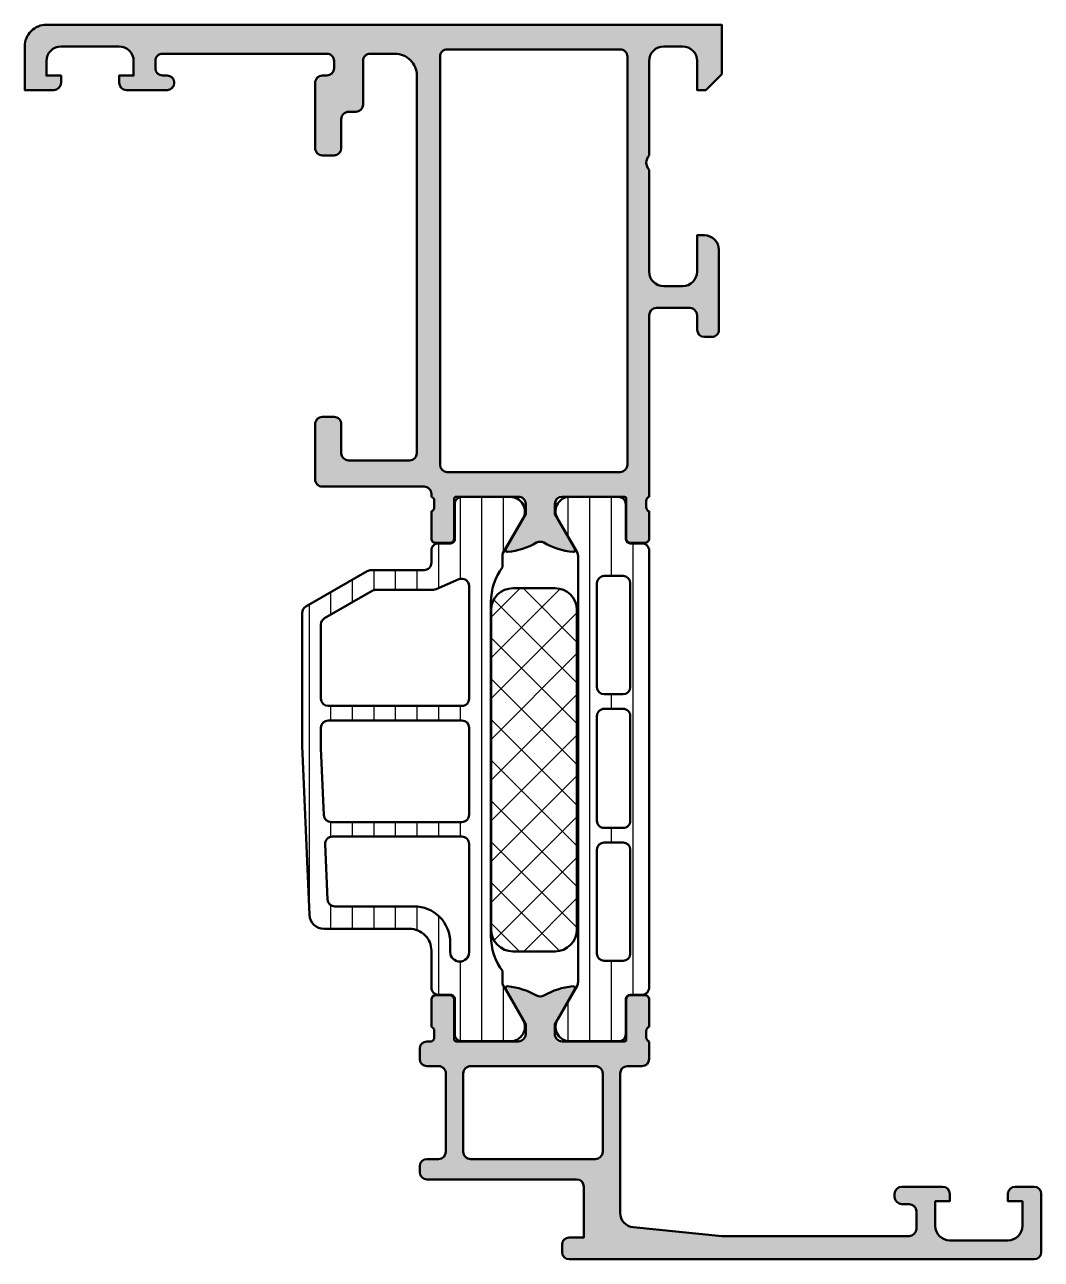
# Model space of a CAD drawing. Extents: x -30 to 40, y 0 to 85.
import ezdxf

# ---------------------------------------------------------------- set-up
doc = ezdxf.new("R2010")
doc.units = 0
for name, color, linetype, lineweight in [('0S-Alu contour', 7, 'Continuous', 50), ('0S-Alu hatch', 252, 'Continuous', 25), ('0S-Plastic contour', 254, 'Continuous', 50), ('0S-Plastic hatch', 253, 'Continuous', 25), ('0S-PT contour', 91, 'Continuous', 50), ('0S-PT hatch', 103, 'Continuous', 25)]:
    doc.layers.add(name, color=color, linetype=linetype, lineweight=lineweight)
pattern_1 = [(90, (0, 0), (-1.4859, 0), [])]

# ---------------------------------------------------------------- blocks, each defined once
blk = doc.blocks.new('357080__4E0BD4C7_0A8A_463A_8E44_38ED426FB2AE_')
at = {"layer": '0S-Alu hatch'}
h = blk.add_hatch(color=256, dxfattribs=at)
edge = h.paths.add_edge_path()
edge.add_arc((16.80013249338034, 69.50026675630434), 0.9997332648648677, 359.9847119114853, 450.0117909248692)
edge.add_line((16.79992675781252, 70.5), (16.29992675781251, 70.5))
edge.add_line((16.29992675781251, 70.5), (16.29992675781251, 68))
edge.add_ellipse((15.29976448480173, 68.00016227301077), major_axis=(-1.000162286174901, 0), ratio=1, start_angle=90.00929605006701, end_angle=179.9907039499392, ccw=False)
edge.add_line((15.29992675781251, 67), (13.99993896484376, 67))
edge.add_ellipse((14.00010123785452, 68.00016227301077), major_axis=(-1.000162286174901, 0), ratio=1, start_angle=0.009296050060981997, end_angle=89.99070394993379, ccw=False)
edge.add_line((12.99993896484376, 68.0000000000001), (12.99993896484376, 75))
edge.add_ellipse((13.52497284704097, 75.5), major_axis=(-0.725024535760742, 0), ratio=1, start_angle=-43.600972369892474, end_angle=43.60097236989259, ccw=False)
edge.add_line((12.99993896484376, 76), (12.99993896484376, 82.50000000000001))
edge.add_ellipse((13.99982034884128, 82.50011861600247), major_axis=(-0.9998813910332327, 0), ratio=1, start_angle=-90.00679700252653, end_angle=0.006797002516407247, ccw=False)
edge.add_line((13.99993896484376, 83.49999999999999), (15.29992675781252, 83.49999999999999))
edge.add_ellipse((15.30004537381502, 82.50011861600251), major_axis=(-0.9998813910332025, 0), ratio=1, start_angle=179.9932029974838, end_angle=270.0067970025273, ccw=False)
edge.add_line((16.29992675781251, 82.50000000000018), (16.2999267578125, 80.5))
edge.add_line((16.2999267578125, 80.5), (16.89996337890627, 80.5))
edge.add_line((16.89996337890627, 80.5), (17.99993896484376, 81.60009765625))
edge.add_line((17.99993896484376, 81.60009765625), (18, 85))
edge.add_line((18, 85), (-28.49999999763713, 84.99990817913694))
edge.add_arc((-28.50008418910572, 83.49999237060553), 1.499915810894279, 89.99678394227956, 180.0032160576674)
edge.add_line((-29.99999999763713, 83.49990817913832), (-29.99999999763713, 80.49990817913692))
edge.add_line((-29.99999999763713, 80.49990817913692), (-27.99999999763713, 80.49990817913692))
edge.add_arc((-28.00009451804033, 81.00000269954015), 0.500094529335613, 270.0108291930736, 359.9891708069433)
edge.add_line((-27.49999999763713, 80.99990817913708), (-27.49999999763713, 81.49990817913694))
edge.add_line((-27.49999999763713, 81.49990817913694), (-28.49999999763713, 81.49990817913694))
edge.add_line((-28.49999999763713, 81.49990817913694), (-28.49999999763713, 82.49990817913694))
edge.add_ellipse((-27.50009450122691, 82.50000268272672), major_axis=(-0.9999055008761111, 0), ratio=1, start_angle=-90.00541516857959, end_angle=0.005415168572710627, ccw=False)
edge.add_line((-27.49999999763713, 83.49990817913694), (-23.49999999763713, 83.49990817913694))
edge.add_ellipse((-23.49988138163466, 82.50002679513942), major_axis=(-0.9998813910332309, 0), ratio=1, start_angle=179.9932029974838, end_angle=270.0067970025261, ccw=False)
edge.add_line((-22.49999999763713, 82.4999081791371), (-22.49999999763713, 81.49990817913694))
edge.add_line((-22.49999999763713, 81.49990817913694), (-23.49999999763713, 81.49990817913694))
edge.add_line((-23.49999999763713, 81.49990817913694), (-23.49999999763713, 80.99990817913694))
edge.add_arc((-22.99988527916594, 81.00002289760813), 0.5001147316285044, 180.0131427528586, 269.9868572472002)
edge.add_line((-22.99999999763713, 80.49990817913692), (-20.19998168709026, 80.49990817913692))
edge.add_arc((-20.19998168709026, 80.99990817913694), 0.5, 270, 450)
edge.add_line((-20.19998168709026, 81.49990817913694), (-20.49999999763713, 81.49990817913694))
edge.add_ellipse((-20.49988527916595, 82.00002289760812), major_axis=(-0.5001147316284899, 0), ratio=1, start_angle=0.013142752914120592, end_angle=89.9868572472015, ccw=False)
edge.add_line((-20.99999999763713, 81.99990817913594), (-20.99999999763713, 82.49990817913694))
edge.add_ellipse((-20.50015537842809, 82.5000635599279), major_axis=(-0.4998446433597338, 0), ratio=1, start_angle=-90.01781086143689, end_angle=0.01781086143569155, ccw=False)
edge.add_line((-20.49999999763713, 82.99990817913692), (-9.200042722246508, 82.99990817913692))
edge.add_ellipse((-9.19981321589767, 82.50013768548575), major_axis=(-0.4997705463485197, 0), ratio=1, start_angle=179.9736884341791, end_angle=270.0263115658138, ccw=False)
edge.add_line((-8.700042722246508, 82.49990817913687), (-8.700042722246508, 81.99990817913692))
edge.add_ellipse((-9.200063043081583, 81.99992849997203), major_axis=(-0.5000203212479947, 0), ratio=1, start_angle=90.00232850153651, end_angle=179.9976714983276, ccw=False)
edge.add_line((-9.200042722246508, 81.49990817913694), (-9.500061032793383, 81.49990817913694))
edge.add_arc((-9.500155439087322, 81.00006360533763), 0.4998445827146277, 89.9891784718262, 180.0178160688097)
edge.add_line((-9.999999997637135, 80.99990817913675), (-9.999999997637133, 76.49989292034788))
edge.add_arc((-9.500014155723434, 76.49988639149828), 0.4999858419563255, 179.9992518277727, 270.0016224431236)
edge.add_line((-9.499999997637133, 75.9999005497424), (-8.700042722246508, 75.9999005497424))
edge.add_arc((-8.700059217986293, 76.49991704579212), 0.5000164963218107, 270.0018902101767, 359.9972355189024)
edge.add_line((-8.2000427222465, 76.49989292034756), (-8.200042722246508, 78.49990817913694))
edge.add_ellipse((-7.700177704008855, 78.50004316089928), major_axis=(-0.499865036462648, 0), ratio=1, start_angle=-90.01547194707291, end_angle=0.015471947058188107, ccw=False)
edge.add_line((-7.700042722246507, 78.99990817913692), (-7.200012204668382, 78.99990817913692))
edge.add_arc((-7.200032525503438, 79.49992849997199), 0.500020321247968, 270.0023285015342, 359.9976714983276)
edge.add_line((-6.700012204668389, 79.49990817913572), (-6.700012204668382, 82.49990817913694))
edge.add_ellipse((-6.200147186430716, 82.50004316089927), major_axis=(-0.4998650364626622, 0), ratio=1, start_angle=-90.01547194706961, end_angle=0.015471947081721282, ccw=False)
edge.add_line((-6.200012204668396, 82.99990817913692), (-4.499996182939867, 82.99990817913692))
edge.add_ellipse((-4.499899841345216, 81.5000045207316), major_axis=(-1.499903661499443, 0), ratio=1, start_angle=179.9963197858452, end_angle=270.0036802142101, ccw=False)
edge.add_line((-2.999996182939867, 81.49990817913837), (-2.999996182939867, 55.49990054974241))
edge.add_ellipse((-3.500022862970183, 55.49992722977272), major_axis=(-0.5000266807421023, 0), ratio=1, start_angle=90.00305714313657, end_angle=179.9969428567592, ccw=False)
edge.add_line((-3.499996182939867, 54.9999005497424), (-7.700042722246507, 54.9999005497424))
edge.add_ellipse((-7.700000722760566, 55.49994254922835), major_axis=(-0.500042001249753, 0), ratio=1, start_angle=0.004812382311115471, end_angle=89.9951876176741, ccw=False)
edge.add_line((-8.200042722246508, 55.49990054974254), (-8.200042722246508, 57.4999005497424))
edge.add_arc((-8.700022194578928, 57.49992107740999), 0.4999794727538225, 359.9976476058527, 450.0023523940081)
edge.add_line((-8.700042722246508, 57.99990054974241), (-9.499999997637133, 57.99990054974241))
edge.add_arc((-9.500010317747673, 57.49991086985295), 0.4999896799959666, 89.99881737803445, 180.0011826228962)
edge.add_line((-9.999999997637133, 57.49990054973697), (-9.999999997637133, 53.69991275677366))
edge.add_arc((-9.50001031774768, 53.69990243666311), 0.4999896799959596, 179.9988173777201, 270.0011826219663)
edge.add_line((-9.499999997637133, 53.19991275677366), (-2.500171659829, 53.19991275677366))
edge.add_ellipse((-2.500158776199351, 52.69987223396505), major_axis=(-0.5000405229745855, 0), ratio=1, start_angle=179.9993980356912, end_angle=270.0014762355646, ccw=False)
edge.add_line((-2.00011825325236, 52.69986698040971), (-2.000118253252367, 52.49986240276975))
edge.add_ellipse((-2.078954699795408, 52.23234181077663), major_axis=(-0.2788950563274271, 0), ratio=1, start_angle=178.8354106259004, end_angle=253.5801235805078, ccw=False)
edge.add_line((-1.800117253252366, 52.22667340277824), (-1.800117253252352, 51.77307940277827))
edge.add_ellipse((-2.078985348895552, 51.76741874330121), major_axis=(-0.2789255417371814, 0), ratio=1, start_angle=106.4245945553564, end_angle=181.162870072885, ccw=False)
edge.add_line((-2.000118253252367, 51.49987540277824), (-2.000118253252367, 49.61986440276977))
edge.add_arc((-1.700118253252341, 49.61986440276977), 0.3000000000000256, 180, 270.0000000000013)
edge.add_line((-1.700118253252334, 49.31986440276974), (-0.7201439342095739, 49.31986440276975))
edge.add_arc((-0.7201439342095739, 49.61986440276975), 0.3000000000000043, 270, 360)
edge.add_line((-0.4201439342095697, 49.61986440276975), (-0.4201439342095768, 52.37986240276975))
edge.add_ellipse((-0.3001439342095796, 52.37986240276974), major_axis=(-0.1199999999999972, 0), ratio=1, start_angle=269.9999999999965, end_angle=360, ccw=False)
edge.add_line((-0.3001439342095722, 52.49986240276975), (4.000000000000007, 52.50000000000006))
edge.add_ellipse((4.000000000000007, 52.00000000000006), major_axis=(-0.4999999999999929, 0), ratio=1, start_angle=180, end_angle=270.0000000000001, ccw=False)
edge.add_line((4.5, 52.00000000000006), (4.5, 51.30000000000006))
edge.add_line((4.5, 51.30000000000006), (3.121279662888746, 48.91177751240658))
edge.add_arc((3.238119784648304, 48.83811978464835), 0.1381197846483053, 147.7720668596313, 275.6225775507924)
edge.add_arc((2.761776758826165, 53.67660886184789), 5.000000000000038, 275.6225775507939, 299.8584382604829)
edge.add_ellipse((5.499999999999992, 48.90668921037621), major_axis=(-0.4999999999999784, 0), ratio=1, start_angle=240.14156173951892, end_angle=299.85843826048097, ccw=False)
edge.add_arc((8.238223241173811, 53.6766088618479), 5.000000000000047, 240.1415617395172, 264.3774224492063)
edge.add_arc((7.761880215351695, 48.83811978464836), 0.1381197846483088, 264.3774224492044, 392.227933140368)
edge.add_line((7.878720337111257, 48.91177751240659), (6.5, 51.30000000000005))
edge.add_line((6.5, 51.30000000000005), (6.5, 52.00000000000006))
edge.add_ellipse((6.999992370605419, 52.00000000000005), major_axis=(-0.4999923706054199, 0), ratio=1, start_angle=270.0000000000001, end_angle=360, ccw=False)
edge.add_line((6.999992370605419, 52.49999237060547), (11.29996464580095, 52.49999237060547))
edge.add_ellipse((11.29996464580095, 52.37999237060549), major_axis=(-0.1199999999999903, 0), ratio=1, start_angle=180, end_angle=270, ccw=False)
edge.add_line((11.41996464580094, 52.37999237060549), (11.41996464580096, 49.61999437060548))
edge.add_arc((11.71996464580097, 49.61999437060548), 0.3000000000000149, 180, 270.0000000000007)
edge.add_line((11.71996464580097, 49.31999437060547), (12.69993896484372, 49.31999437060547))
edge.add_arc((12.69993896484373, 49.61999437060548), 0.3000000000000114, 269.999999999998, 360)
edge.add_line((12.99993896484374, 49.61999437060547), (12.99993896484374, 51.50000537061398))
edge.add_ellipse((13.07880606048692, 51.76754871113691), major_axis=(-0.2789255417371468, 0), ratio=1, start_angle=-1.1628700728879835, end_angle=73.57540544464302, ccw=False)
edge.add_line((12.79993796484375, 51.77320937061398), (12.79993796484375, 52.22680337061397))
edge.add_ellipse((13.07877541138682, 52.23247177861238), major_axis=(-0.2788950563274544, 0), ratio=1, start_angle=-73.58012358050092, end_angle=1.164589374103116, ccw=False)
edge.add_line((12.99993896484373, 52.4999923706055), (12.99993896484383, 64.99987199467776))
edge.add_ellipse((13.50003348524691, 64.99996651475324), major_axis=(-0.5000945293354304, 0), ratio=1, start_angle=-89.98917080692883, end_angle=0.010829155564124449, ccw=False)
edge.add_line((13.49993896484373, 65.50006103515625), (15.79986572265626, 65.50006103515625))
edge.add_ellipse((15.79984366367662, 65.00000845632078), major_axis=(-0.5000525793219984, 0), ratio=1, start_angle=180.0060244572297, end_angle=269.9974724929213, ccw=False)
edge.add_line((16.29989624023438, 65.0000610351564), (16.29986572265625, 64.00006103515625))
edge.add_arc((16.79991445843025, 64.00010977093024), 0.5000487381489384, 180.0055841639549, 269.9944158359933)
edge.add_line((16.79986572265626, 63.50006103515625), (17.29986572265623, 63.50006103515625))
edge.add_arc((17.29988878603854, 64.00003797177396), 0.4999769371496646, 269.9973570091541, 360.0026429907423)
edge.add_line((17.79986572265626, 64.00006103515535), (17.79986572265626, 69.49999999999928))
edge = h.paths.add_edge_path()
edge.add_ellipse((11.00010446418419, 82.80009225715295), major_axis=(-0.4998650364626667, 0), ratio=1, start_angle=179.9845280529183, end_angle=270.01547194706916, ccw=False)
edge.add_line((11.49996948242187, 82.79995727539053), (11.49996948242187, 54.70006561279346))
edge.add_ellipse((10.99991592827435, 54.70011916975257), major_axis=(-0.5000535570155664, 0), ratio=1, start_angle=89.99914283136297, end_angle=179.9938634818548, ccw=False)
edge.add_line((10.99990844726563, 54.20006561279297), (-0.90002059700236, 54.1999737919299))
edge.add_ellipse((-0.8999058785311645, 54.7000885104011), major_axis=(-0.5001147316285112, 0), ratio=1, start_angle=0.013142752803219082, end_angle=89.98685724720008, ccw=False)
edge.add_line((-1.400020597002367, 54.69997379192991), (-1.40002059700236, 82.79986545452746))
edge.add_ellipse((-0.9001555787646893, 82.80000043628989), major_axis=(-0.4998650364626667, 0), ratio=1, start_angle=-90.01547194707081, end_angle=0.015471947081721282, ccw=False)
edge.add_line((-0.90002059700236, 83.29986545452756), (10.99996948242188, 83.29995727539062))
at = {"layer": '0S-Alu contour', "color": 7}
for points in [[(16.29992675781251, 82.50000000000018), (16.2999267578125, 80.5), (16.89996337890627, 80.5), (17.99993896484376, 81.60009765625), (18, 85), (-28.49999999763713, 84.99990817913694)], [(-29.99999999763713, 83.49990817913832), (-29.99999999763713, 80.49990817913692), (-27.99999999763713, 80.49990817913692)], [(-27.49999999763713, 83.49990817913694), (-23.49999999763713, 83.49990817913694)], [(13.99993896484376, 83.49999999999999), (15.29992675781252, 83.49999999999999)], [(-27.49999999763713, 80.99990817913708), (-27.49999999763713, 81.49990817913694), (-28.49999999763713, 81.49990817913694), (-28.49999999763713, 82.49990817913694)], [(-22.49999999763713, 82.4999081791371), (-22.49999999763713, 81.49990817913694), (-23.49999999763713, 81.49990817913694), (-23.49999999763713, 80.99990817913694)], [(-20.99999999763713, 81.99990817913594), (-20.99999999763713, 82.49990817913694)], [(-20.49999999763713, 82.99990817913692), (-9.200042722246508, 82.99990817913692)], [(-8.700042722246508, 82.49990817913687), (-8.700042722246508, 81.99990817913692)], [(-6.700012204668389, 79.49990817913572), (-6.700012204668382, 82.49990817913694)], [(-6.200012204668396, 82.99990817913692), (-4.499996182939867, 82.99990817913692)], [(-1.400020597002367, 54.69997379192991), (-1.40002059700236, 82.79986545452746)], [(-0.90002059700236, 83.29986545452756), (10.99996948242188, 83.29995727539062)], [(11.49996948242187, 82.79995727539053), (11.49996948242187, 54.70006561279346)], [(12.99993896484376, 76), (12.99993896484376, 82.50000000000001)], [(-20.19998168709026, 81.49990817913694), (-20.49999999763713, 81.49990817913694)], [(-9.999999997637135, 80.99990817913675), (-9.999999997637133, 76.49989292034788)], [(-9.200042722246508, 81.49990817913694), (-9.500061032793383, 81.49990817913694)], [(-2.999996182939867, 81.49990817913837), (-2.999996182939867, 55.49990054974241)], [(-22.99999999763713, 80.49990817913692), (-20.19998168709026, 80.49990817913692)], [(-8.2000427222465, 76.49989292034756), (-8.200042722246508, 78.49990817913694)], [(-7.700042722246507, 78.99990817913692), (-7.200012204668382, 78.99990817913692)], [(-9.499999997637133, 75.9999005497424), (-8.700042722246508, 75.9999005497424)], [(12.99993896484376, 68.0000000000001), (12.99993896484376, 75)], [(16.79992675781252, 70.5), (16.29992675781251, 70.5), (16.29992675781251, 68)], [(17.79986572265626, 64.00006103515535), (17.79986572265626, 69.49999999999928)], [(15.29992675781251, 67), (13.99993896484376, 67)], [(13.49993896484373, 65.50006103515625), (15.79986572265626, 65.50006103515625)], [(12.99993896484373, 52.4999923706055), (12.99993896484383, 64.99987199467776)], [(16.29989624023438, 65.0000610351564), (16.29986572265625, 64.00006103515625)], [(16.79986572265626, 63.50006103515625), (17.29986572265623, 63.50006103515625)], [(-8.700042722246508, 57.99990054974241), (-9.499999997637133, 57.99990054974241)], [(-9.999999997637133, 57.49990054973697), (-9.999999997637133, 53.69991275677366)], [(-8.200042722246508, 55.49990054974254), (-8.200042722246508, 57.4999005497424)], [(-3.499996182939867, 54.9999005497424), (-7.700042722246507, 54.9999005497424)], [(10.99990844726563, 54.20006561279297), (-0.9000205970023601, 54.1999737919299)], [(-9.499999997637133, 53.19991275677366), (-2.500171659829, 53.19991275677366)], [(-2.00011825325236, 52.69986698040971), (-2.000118253252367, 52.49986240276975)], [(-1.800117253252366, 52.22667340277824), (-1.800117253252352, 51.77307940277827)], [(-0.4201439342095697, 49.61986440276975), (-0.4201439342095768, 52.37986240276975)], [(-0.3001439342095722, 52.49986240276975), (4.000000000000007, 52.50000000000006)], [(4.5, 52.00000000000006), (4.5, 51.30000000000006), (3.121279662888746, 48.91177751240658)], [(7.878720337111257, 48.91177751240659), (6.5, 51.30000000000005), (6.5, 52.00000000000006)], [(6.999992370605419, 52.49999237060547), (11.29996464580095, 52.49999237060547)], [(11.41996464580094, 52.37999237060549), (11.41996464580096, 49.61999437060548)], [(12.79993796484375, 51.77320937061398), (12.79993796484375, 52.22680337061397)], [(-2.000118253252367, 51.49987540277824), (-2.000118253252367, 49.61986440276977)], [(12.99993896484374, 49.61999437060547), (12.99993896484374, 51.50000537061398)], [(-1.700118253252334, 49.31986440276974), (-0.7201439342095739, 49.31986440276975)], [(11.71996464580097, 49.31999437060547), (12.69993896484372, 49.31999437060547)]]:
    blk.add_lwpolyline(points, dxfattribs=at)
for centre, radius, start, end in [((-28.50008418910572, 83.49999237060553), 1.499915810894279, 89.99678394227956, 180.0032160576674), ((-28.00009451804033, 81.00000269954015), 0.500094529335613, 270.0108291930736, 359.9891708069433), ((-22.99988527916594, 81.00002289760813), 0.5001147316285044, 180.0131427528586, 269.9868572472002), ((-20.19998168709026, 80.99990817913694), 0.5, 270, 90), ((-9.500155439087322, 81.00006360533763), 0.4998445827146277, 89.9891784718262, 180.0178160688097), ((-7.200032525503438, 79.49992849997199), 0.500020321247968, 270.0023285015342, 359.9976714983276), ((-9.500014155723434, 76.49988639149828), 0.4999858419563255, 179.9992518277727, 270.0016224431236), ((-8.700059217986293, 76.49991704579212), 0.5000164963218107, 270.0018902101767, 359.9972355189024), ((16.80013249338034, 69.50026675630434), 0.9997332648648677, 359.9847119114853, 90.0117909248692), ((16.79991445843025, 64.00010977093024), 0.5000487381489384, 180.0055841639549, 269.9944158359933), ((17.29988878603854, 64.00003797177396), 0.4999769371496646, 269.9973570091541, 0.0026429907422834), ((-9.500010317747673, 57.49991086985295), 0.4999896799959666, 89.99881737803445, 180.0011826228962), ((-8.700022194578928, 57.49992107740999), 0.4999794727538225, 359.9976476058527, 90.00235239400817), ((-9.50001031774768, 53.69990243666311), 0.4999896799959596, 179.9988173777201, 270.0011826219663), ((-1.700118253252341, 49.61986440276977), 0.3000000000000256, 180, 270.0000000000013), ((-0.7201439342095739, 49.61986440276975), 0.3000000000000043, 270, 0), ((2.761776758826165, 53.67660886184789), 5.000000000000038, 275.6225775507939, 299.8584382604829), ((8.238223241173811, 53.6766088618479), 5.000000000000047, 240.1415617395172, 264.3774224492063), ((11.71996464580097, 49.61999437060548), 0.3000000000000149, 180, 270.0000000000007), ((12.69993896484373, 49.61999437060548), 0.3000000000000114, 269.999999999998, 0), ((3.238119784648304, 48.83811978464835), 0.1381197846483053, 147.7720668596313, 275.6225775507924), ((7.761880215351695, 48.83811978464836), 0.1381197846483088, 264.3774224492044, 32.22793314036792)]:
    blk.add_arc(centre, radius, start, end, dxfattribs=at)
at = {"layer": '0S-Alu contour', "color": 7, "extrusion": (0, 0, -1)}
for centre, radius, start, end in [((27.50009450122691, 82.50000268272672), 0.9999055008761111, 359.9945848314273, 90.00541516857969), ((23.49988138163466, 82.50002679513942), 0.9998813910332311, 89.9932029974739, 180.0067970025163), ((-13.99982034884128, 82.50011861600247), 0.9998813910332328, 359.9932029974836, 90.0067970025266), ((-15.30004537381502, 82.50011861600251), 0.9998813910332026, 89.9932029974727, 180.0067970025163), ((20.50015537842809, 82.5000635599279), 0.4998446433597338, 359.9821891385643, 90.01781086143689), ((9.19981321589767, 82.50013768548575), 0.4997705463485197, 89.97368843418624, 180.026311565821), ((6.200147186430716, 82.50004316089927), 0.4998650364626622, 359.9845280529183, 90.01547194706968), ((4.499899841345216, 81.5000045207316), 1.499903661499443, 89.99631978578991, 180.0036802141548), ((0.9001555787646893, 82.80000043628989), 0.4998650364626667, 359.9845280529183, 90.01547194707081), ((-11.00010446418419, 82.80009225715295), 0.4998650364626667, 89.98452805293083, 180.0154719470817), ((20.49988527916595, 82.00002289760812), 0.5001147316284899, 270.0131427527986, 359.9868572470859), ((9.200063043081583, 81.99992849997203), 0.5000203212479947, 180.0023285016724, 269.9976714984635), ((7.700177704008855, 78.50004316089928), 0.499865036462648, 359.9845280529418, 90.01547194707294), ((-13.52497284704097, 75.5), 0.725024535760742, 316.3990276301074, 43.6009723698926), ((-14.00010123785452, 68.00016227301077), 1.000162286174901, 270.0092960500662, 359.990703949939), ((-15.29976448480173, 68.00016227301077), 1.000162286174901, 180.0092960500609, 269.990703949933), ((-13.50003348524691, 64.99996651475324), 0.5000945293354304, 359.9891708444359, 89.98917080692891), ((-15.79984366367662, 65.00000845632078), 0.5000525793219984, 90.00252750707868, 179.9939755427703), ((7.700000722760566, 55.49994254922835), 0.500042001249753, 270.0048123823259, 359.9951876176889), ((3.500022862970183, 55.49992722977272), 0.5000266807421023, 180.0030571432409, 269.9969428568634), ((0.8999058785311645, 54.7000885104011), 0.5001147316285112, 270.0131427527999, 359.9868572471968), ((-10.99991592827435, 54.70011916975257), 0.5000535570155664, 180.0061365181453, 270.000857168637), ((2.500158776199351, 52.69987223396505), 0.5000405229745855, 89.9985237644354, 180.0006019643089), ((2.078954699795408, 52.23234181077663), 0.2788950563274271, 106.4198764194922, 181.1645893740997), ((0.3001439342095796, 52.37986240276974), 0.1199999999999972, 0, 90.00000000000351), ((-4.000000000000007, 52.00000000000006), 0.4999999999999929, 89.99999999999991, 180), ((-6.999992370605419, 52.00000000000005), 0.4999923706054199, 0, 89.99999999999991), ((-11.29996464580095, 52.37999237060549), 0.1199999999999903, 90, 180), ((-13.07877541138682, 52.23247177861238), 0.2788950563274544, 358.8354106258969, 73.58012358050092), ((2.078985348895552, 51.76741874330121), 0.2789255417371815, 178.837129927115, 253.5754054446436), ((-13.07880606048692, 51.76754871113691), 0.2789255417371468, 286.424594555357, 1.162870072888105), ((-5.499999999999992, 48.90668921037621), 0.4999999999999784, 60.14156173951903, 119.8584382604811)]:
    blk.add_arc(centre, radius, start, end, dxfattribs=at)
blk = doc.blocks.new('345320__932DCE50_B333_48C6_ACC3_6409F1CD6EF4_')
at = {"layer": '0S-Alu hatch'}
h = blk.add_hatch(color=256, dxfattribs=at)
edge = h.paths.add_edge_path()
edge.add_line((17.9996823787689, 1.599877357482909), (11.90017981529233, 2.209827899932861))
edge.add_ellipse((11.99968270752011, 3.204865503212654), major_axis=(-1.000000328751189, 0), ratio=1, start_angle=-2.6998692987945105e-06, end_angle=84.28945635411958, ccw=False)
edge.add_line((10.99968237876892, 3.204865550334278), (10.99968237876891, 12.79987716674805))
edge.add_ellipse((11.49966856308906, 12.79982517638786), major_axis=(-0.4999861870232295, 0), ratio=1, start_angle=269.9984167959701, end_angle=359.9940421790132, ccw=False)
edge.add_line((11.49968237876891, 13.29981136322021), (12.5, 13.29981136322021))
edge.add_arc((12.5, 13.79981136322022), 0.5000000000000036, 270.0000000000004, 360)
edge.add_line((13, 13.79981136322022), (13.00000000000001, 14.99999999999998))
edge.add_ellipse((13.07883644654306, 15.26752059199312), major_axis=(-0.2788950563274491, 0), ratio=1, start_angle=-1.164589374096181, end_angle=73.58012358050797, ccw=False)
edge.add_line((12.79999899999999, 15.27318899999148), (12.799999, 15.72678299999149))
edge.add_ellipse((13.07886709564317, 15.73244365946854), major_axis=(-0.278925541737147, 0), ratio=1, start_angle=-73.57540544464479, end_angle=1.1628700728862214, ccw=False)
edge.add_line((13, 15.99998699999148), (13, 17.879998))
edge.add_arc((12.7, 17.879998), 0.2999999999999971, 0, 90.00000000000067)
edge.add_line((12.7, 18.179998), (11.72002568095721, 18.179998))
edge.add_arc((11.72002568095721, 17.879998), 0.3000000000000007, 90, 180)
edge.add_line((11.42002568095721, 17.879998), (11.42002568095721, 15.11999999999999))
edge.add_ellipse((11.30002568095721, 15.12), major_axis=(-0.1200000000000045, 0), ratio=1, start_angle=89.9999999999967, end_angle=180, ccw=False)
edge.add_line((11.3000256809572, 15), (7.000000000000007, 15))
edge.add_ellipse((6.999999999999991, 15.5), major_axis=(-0.4999999999999983, 0), ratio=1, start_angle=0, end_angle=90.00000000000182, ccw=False)
edge.add_line((6.499999999999992, 15.5), (6.5, 16.20000000000001))
edge.add_line((6.5, 16.20000000000001), (7.881495457622371, 18.59282032302755))
edge.add_arc((7.761880215351716, 18.6618802153517), 0.1381197846482912, 329.9999999999988, 455.622577550798)
edge.add_arc((8.238223241173788, 13.82339113815216), 5.000000000000022, 95.62257755079331, 119.8584382604824)
edge.add_ellipse((5.5, 18.59331078962382), major_axis=(-0.4999999999999608, 0), ratio=1, start_angle=60.14156173951682, end_angle=119.85843826048321, ccw=False)
edge.add_arc((2.761776758826194, 13.82339113815216), 5.000000000000035, 60.14156173951747, 84.37742244920634)
edge.add_arc((3.238119784648311, 18.66188021535169), 0.1381197846483088, 84.3774224492075, 209.9999999999969)
edge.add_line((3.118504542377636, 18.59282032302754), (4.499999999999992, 16.19999999999998))
edge.add_line((4.499999999999992, 16.19999999999998), (4.499999999999992, 15.5))
edge.add_ellipse((3.999999999999992, 15.5), major_axis=(-0.5000000000000009, 0), ratio=1, start_angle=90.00000000000011, end_angle=180, ccw=False)
edge.add_line((3.999999999999992, 15), (-0.3000256809571979, 15))
edge.add_ellipse((-0.3000256809572069, 15.12000000000001), major_axis=(-0.1200000000000099, 0), ratio=1, start_angle=0, end_angle=90.00000000000432, ccw=False)
edge.add_line((-0.4200256809572167, 15.12000000000001), (-0.4200256809572096, 17.879998))
edge.add_arc((-0.7200256809571997, 17.87999800000001), 0.29999999999999, 0, 90)
edge.add_line((-0.7200256809571997, 18.179998), (-1.700000000000002, 18.179998))
edge.add_arc((-1.699999999999995, 17.879998), 0.3000000000000043, 90.00000000000136, 180)
edge.add_line((-2, 17.879998), (-2, 15.9999869999915))
edge.add_ellipse((-2.07886709564316, 15.73244365946856), major_axis=(-0.278925541737142, 0), ratio=1, start_angle=178.8371299271139, end_angle=253.5754054446463, ccw=False)
edge.add_line((-1.799998999999999, 15.7267829999915), (-1.799999000000006, 15.27318899999148))
edge.add_ellipse((-2.078836446543046, 15.26752059199311), major_axis=(-0.2788950563274262, 0), ratio=1, start_angle=106.41987641949319, end_angle=181.1645893740969, ccw=False)
edge.add_line((-2, 15), (-2.30030541419984, 15.00000000000001))
edge.add_arc((-2.300305414199819, 14.50000000000001), 0.4999999999999929, 90.00000000000244, 180)
edge.add_line((-2.800305414199812, 14.50000000000001), (-2.800305414199833, 13.79981136322023))
edge.add_arc((-2.30019069572863, 13.79992608169142), 0.5001147316285112, 180.0131427528032, 269.9868572472019)
edge.add_line((-2.300305414199812, 13.29981136322021), (-1.500287103652972, 13.29981136322021))
edge.add_ellipse((-1.500037242679622, 12.80006122419357), major_axis=(-0.4997502014883589, 0), ratio=1, start_angle=179.9713537287132, end_angle=270.0286462712607, ccw=False)
edge.add_line((-1.000287103652979, 12.7998113632201), (-1.000287103652972, 7.399901866912834))
edge.add_ellipse((-1.500307424488013, 7.399922187747876), major_axis=(-0.5000203212479609, 0), ratio=1, start_angle=90.00232850153498, end_angle=179.9976714983276, ccw=False)
edge.add_line((-1.500287103652951, 6.899901866912835), (-2.300305414199833, 6.899901866912842))
edge.add_arc((-2.30019069572863, 6.399787148441648), 0.5001147316285032, 90.0131427528006, 179.9868572471968)
edge.add_line((-2.800305414199825, 6.399901866912873), (-2.800305414199826, 5.999877452850337))
edge.add_arc((-2.300190695728645, 5.999992171321522), 0.5001147316284899, 180.0131427528032, 269.9868572472019)
edge.add_line((-2.300305414199826, 5.499877452850341), (7.999682378768909, 5.499877452850341))
edge.add_ellipse((7.999682211530882, 4.999877285612314), major_axis=(-0.500000167238055, 0), ratio=1, start_angle=180.0000191671709, end_angle=269.99998083594016, ccw=False)
edge.add_line((8.49968237876891, 4.999877452877489), (8.499682378768913, 1.499877333641052))
edge.add_line((8.499682378768913, 1.499877333641052), (7.499682378768909, 1.499877333641052))
edge.add_arc((7.499797097260795, 0.9997626151354841), 0.5001147316628816, 90.01314275516937, 179.9868504146385)
edge.add_line((6.999682378768906, 0.9998773932457163), (6.999682378768909, 0.4998773932457004))
edge.add_arc((7.499674482195814, 0.4999920856952977), 0.4999921165814706, 180.013142993924, 269.9798609896782)
edge.add_line((7.499498738951288, 3.1e-15), (39.5, 0))
edge.add_arc((39.5, 0.5), 0.5, 270, 360)
edge.add_line((40, 0.5), (40, 4.500243663787842))
edge.add_arc((39.5, 4.50024366378784), 0.5, 0, 90)
edge.add_line((39.5, 5.00024366378784), (38.19999999999999, 5.000243663787841))
edge.add_arc((38.19999999999999, 4.50024366378784), 0.5000000000000009, 90, 180)
edge.add_line((37.69999999999999, 4.50024366378784), (37.69999999999999, 4.000243663787841))
edge.add_line((37.69999999999999, 4.000243663787841), (38.69999999999999, 4.000243663787841))
edge.add_line((38.69999999999999, 4.000243663787841), (38.69999999999996, 2.300243663787838))
edge.add_ellipse((37.69999999999996, 2.30024366378784), major_axis=(-1, 0), ratio=1, start_angle=90, end_angle=180, ccw=False)
edge.add_line((37.69999999999996, 1.300243663787838), (33.69999999999999, 1.300243663787824))
edge.add_ellipse((33.69999999999999, 2.300243663787827), major_axis=(-1.000000000000003, 0), ratio=1, start_angle=0, end_angle=90, ccw=False)
edge.add_line((32.69999999999999, 2.300243663787824), (32.69999999999999, 4.000243663787841))
edge.add_line((32.69999999999999, 4.000243663787841), (33.69999999999999, 4.000243663787841))
edge.add_line((33.69999999999999, 4.000243663787841), (33.69999999999999, 4.500243663787826))
edge.add_arc((33.19999999999999, 4.50024366378784), 0.5, 0, 90)
edge.add_line((33.19999999999999, 5.00024366378784), (30.40000000000001, 5.00024366378784))
edge.add_arc((30.40000000000001, 4.500243663787842), 0.4999999999999983, 90, 180)
edge.add_line((29.90000000000001, 4.500243663787842), (29.90000000000001, 4.300243663787824))
edge.add_arc((30.40000000000001, 4.300243663787826), 0.5, 180, 270)
edge.add_line((30.40000000000001, 3.800243663787826), (30.90000000000001, 3.800243663787824))
edge.add_ellipse((30.90000000000001, 3.300243663787825), major_axis=(-0.4999999999999992, 0), ratio=1, start_angle=180, end_angle=270, ccw=False)
edge.add_line((31.40000000000001, 3.300243663787825), (31.39999999999998, 2.099877357482897))
edge.add_ellipse((30.89999999999998, 2.09987735748291), major_axis=(-0.5, 0), ratio=1, start_angle=90, end_angle=180, ccw=False)
edge.add_line((30.89999999999998, 1.599877357482911), (17.9996823787689, 1.599877357482909))
edge = h.paths.add_edge_path()
edge.add_line((0.6997251033782704, 13.29981136322021), (9.299761724472035, 13.29981136322021))
edge.add_ellipse((9.29989670623436, 12.79994634498254), major_axis=(-0.4998650364626702, 0), ratio=1, start_angle=179.9845280529183, end_angle=270.0154719470704, ccw=False)
edge.add_line((9.799761724472035, 12.79981136322021), (9.799761724472035, 7.399901866912835))
edge.add_ellipse((9.299716551073615, 7.399947040311261), major_axis=(-0.5000451754388708, 0), ratio=1, start_angle=90.00517602250022, end_angle=179.9948239774992, ccw=False)
edge.add_line((9.299761724472035, 6.899901866912841), (0.6997251033782846, 6.899901866912843))
edge.add_ellipse((0.6995565618538038, 7.399672314531311), major_axis=(-0.4997704760377612, 0), ratio=1, start_angle=-0.02631684688930136, end_angle=90.0193223062816, ccw=False)
edge.add_line((0.1997861385345416, 7.39990186691284), (0.1997861385345423, 12.79981136322028))
edge.add_ellipse((0.6995565618537967, 12.80004091560175), major_axis=(-0.4997704760377533, 0), ratio=1, start_angle=-90.01932230628069, end_angle=0.02631684688930136, ccw=False)
at = {"layer": '0S-Alu contour', "color": 7}
for points in [[(-2, 17.879998), (-2, 15.9999869999915)], [(-0.7200256809571997, 18.179998), (-1.700000000000002, 18.179998)], [(-0.4200256809572167, 15.12000000000001), (-0.4200256809572096, 17.879998)], [(3.118504542377636, 18.59282032302754), (4.499999999999992, 16.19999999999998), (4.499999999999992, 15.5)], [(6.499999999999992, 15.5), (6.5, 16.20000000000001), (7.881495457622371, 18.59282032302755)], [(11.42002568095721, 17.879998), (11.42002568095721, 15.11999999999999)], [(12.7, 18.179998), (11.72002568095721, 18.179998)], [(13, 15.99998699999148), (13, 17.879998)], [(-1.799998999999999, 15.7267829999915), (-1.799999000000006, 15.27318899999148)], [(12.79999899999999, 15.27318899999148), (12.799999, 15.72678299999149)], [(-2.800305414199812, 14.50000000000001), (-2.800305414199833, 13.79981136322023)], [(-2, 15), (-2.30030541419984, 15.00000000000001)], [(3.999999999999992, 15), (-0.3000256809571979, 15)], [(11.3000256809572, 15), (7.000000000000007, 15)], [(13, 13.79981136322022), (13.00000000000001, 14.99999999999998)], [(-2.300305414199812, 13.29981136322021), (-1.500287103652972, 13.29981136322021)], [(-1.000287103652979, 12.7998113632201), (-1.000287103652972, 7.399901866912834)], [(0.1997861385345416, 7.39990186691284), (0.1997861385345423, 12.79981136322028)], [(0.6997251033782704, 13.29981136322021), (9.299761724472035, 13.29981136322021)], [(9.799761724472035, 12.79981136322021), (9.799761724472035, 7.399901866912835)], [(10.99968237876892, 3.204865550334278), (10.99968237876891, 12.79987716674805)], [(11.49968237876891, 13.29981136322021), (12.5, 13.29981136322021)], [(-1.500287103652951, 6.899901866912835), (-2.300305414199833, 6.899901866912842)], [(9.299761724472035, 6.899901866912841), (0.6997251033782845, 6.899901866912843)], [(-2.800305414199825, 6.399901866912873), (-2.800305414199826, 5.999877452850337)], [(-2.300305414199826, 5.499877452850341), (7.999682378768909, 5.499877452850341)], [(8.49968237876891, 4.999877452877489), (8.499682378768913, 1.499877333641052), (7.499682378768909, 1.499877333641052)], [(29.90000000000001, 4.500243663787842), (29.90000000000001, 4.300243663787824)], [(33.19999999999999, 5.00024366378784), (30.40000000000001, 5.00024366378784)], [(32.69999999999999, 2.300243663787824), (32.69999999999999, 4.000243663787841), (33.69999999999999, 4.000243663787841), (33.69999999999999, 4.500243663787826)], [(37.69999999999999, 4.50024366378784), (37.69999999999999, 4.000243663787841), (38.69999999999999, 4.000243663787841), (38.69999999999996, 2.300243663787838)], [(39.5, 5.00024366378784), (38.19999999999999, 5.000243663787841)], [(40, 0.5), (40, 4.500243663787842)], [(30.40000000000001, 3.800243663787826), (30.90000000000001, 3.800243663787824)], [(31.40000000000001, 3.300243663787825), (31.39999999999998, 2.099877357482897)], [(17.9996823787689, 1.599877357482909), (11.90017981529233, 2.209827899932861)], [(6.999682378768906, 0.9998773932457163), (6.999682378768909, 0.4998773932457004)], [(30.89999999999998, 1.599877357482911), (17.9996823787689, 1.599877357482909)], [(37.69999999999996, 1.300243663787838), (33.69999999999999, 1.300243663787824)], [(7.499498738951288, 3.1e-15), (39.5, 0)]]:
    blk.add_lwpolyline(points, dxfattribs=at)
for centre, radius, start, end in [((3.238119784648311, 18.66188021535169), 0.1381197846483088, 84.3774224492075, 209.9999999999969), ((2.761776758826194, 13.82339113815216), 5.000000000000035, 60.14156173951747, 84.37742244920634), ((8.238223241173788, 13.82339113815216), 5.000000000000022, 95.62257755079331, 119.8584382604824), ((7.761880215351716, 18.6618802153517), 0.1381197846482912, 329.9999999999988, 95.62257755079813), ((-1.699999999999995, 17.879998), 0.3000000000000043, 90.00000000000136, 180), ((-0.7200256809571997, 17.87999800000001), 0.29999999999999, 0, 90), ((11.72002568095721, 17.879998), 0.3000000000000007, 90, 180), ((12.7, 17.879998), 0.2999999999999971, 0, 90.00000000000067), ((-2.300305414199819, 14.50000000000001), 0.4999999999999929, 90.00000000000244, 180), ((-2.30019069572863, 13.79992608169142), 0.5001147316285112, 180.0131427528032, 269.9868572472019), ((12.5, 13.79981136322022), 0.5000000000000036, 270.0000000000004, 0), ((-2.30019069572863, 6.399787148441648), 0.5001147316285032, 90.0131427528006, 179.9868572471968), ((-2.300190695728645, 5.999992171321522), 0.5001147316284899, 180.0131427528032, 269.9868572472019), ((30.40000000000001, 4.500243663787842), 0.4999999999999983, 90, 180), ((30.40000000000001, 4.300243663787826), 0.5, 180, 270), ((33.19999999999999, 4.50024366378784), 0.5, 0, 90), ((38.19999999999999, 4.50024366378784), 0.5000000000000009, 90, 180), ((39.5, 4.50024366378784), 0.5, 0, 90), ((7.499797097260795, 0.9997626151354841), 0.5001147316628816, 90.01314275516937, 179.9868504146385), ((7.499674482195814, 0.4999920856952977), 0.4999921165814706, 180.013142993924, 269.9798609896782), ((39.5, 0.5), 0.5, 270, 0)]:
    blk.add_arc(centre, radius, start, end, dxfattribs=at)
at = {"layer": '0S-Alu contour', "color": 7, "extrusion": (0, 0, -1)}
for centre, radius, start, end in [((-5.5, 18.59331078962382), 0.4999999999999608, 240.1415617395168, 299.8584382604832), ((2.07886709564316, 15.73244365946856), 0.278925541737142, 106.4245945553537, 181.1628700728862), ((-3.999999999999992, 15.5), 0.5000000000000009, 180, 269.9999999999999), ((-6.999999999999991, 15.5), 0.4999999999999983, 269.9999999999982, 0), ((-13.07886709564317, 15.73244365946854), 0.278925541737147, 358.8371299271138, 73.57540544464484), ((2.078836446543046, 15.26752059199311), 0.2788950563274262, 178.8354106259031, 253.5801235805068), ((0.3000256809572069, 15.12000000000001), 0.1200000000000099, 269.9999999999957, 0), ((-11.30002568095721, 15.12), 0.1200000000000045, 180, 270.0000000000033), ((-13.07883644654306, 15.26752059199312), 0.2788950563274491, 286.419876419492, 1.164589374096298), ((1.500037242679622, 12.80006122419357), 0.4997502014883589, 89.97135372873932, 180.0286462712869), ((-0.6995565618537967, 12.80004091560175), 0.4997704760377533, 359.9736831531107, 90.01932230628076), ((-9.29989670623436, 12.79994634498254), 0.4998650364626702, 89.9845280529296, 180.0154719470817), ((-11.49966856308906, 12.79982517638786), 0.4999861870232295, 0.0059578209868092, 90.00158320402991), ((1.500307424488013, 7.399922187747876), 0.5000203212479609, 180.0023285016724, 269.997671498465), ((-0.6995565618538038, 7.399672314531311), 0.4997704760377612, 269.9806776937184, 0.0263168468893796), ((-9.299716551073615, 7.399947040311261), 0.5000451754388708, 180.0051760225009, 269.9948239774998), ((-7.999682211530882, 4.999877285612314), 0.500000167238055, 90.00001916405984, 179.9999808328291), ((-30.90000000000001, 3.300243663787825), 0.4999999999999992, 90, 180), ((-11.99968270752011, 3.204865503212654), 1.000000328751189, 275.7105436458804, 2.6998693284e-06), ((-30.89999999999998, 2.09987735748291), 0.5, 180, 270), ((-33.69999999999999, 2.300243663787827), 1.000000000000003, 270, 0), ((-37.69999999999996, 2.30024366378784), 1, 180, 270)]:
    blk.add_arc(centre, radius, start, end, dxfattribs=at)
blk = doc.blocks.new('244381__E47D32AD_3AA4_4BC4_9269_43CF40D662AE___DF78085C_B07B_497C_9AC5_23FD55541419_')
at = {"layer": '0S-Plastic hatch'}
h = blk.add_hatch(dxfattribs=at)
h.set_pattern_fill('ANSI31', color=256, scale=0.4680000000000001, angle=45, style=0)
h.set_pattern_definition(pattern_1)
edge = h.paths.add_edge_path()
edge.add_line((-6.413111028868286, 47.38113071571551), (-10.6476245902383, 44.93613063751762))
edge.add_arc((-10.39758981631518, 44.50313801422121), 0.4999999999999016, 120.0046013551548, 180)
edge.add_line((-10.89758981631508, 44.50313801422121), (-10.89758981631508, 35.36275896930414))
edge.add_arc((-10.39758981632094, 35.36275896930414), 0.4999999999941452, 180, 182.4989441425431)
edge.add_line((-10.89711432893436, 35.34095848095018), (-10.38943419787712, 23.70825255654841))
edge.add_arc((-9.390385172638624, 23.75185353325682), 0.9999999999999607, 182.498944142542, 269.9999982466173)
edge.add_line((-9.390385203240925, 22.75185353325686), (-3.49984836243734, 22.75185335299239))
edge.add_ellipse((-3.499848408340923, 21.25185335299239), major_axis=(-1.500000000000007, 0), ratio=1, start_angle=179.9951434523418, end_angle=269.9999982466123, ccw=False)
edge.add_line((-1.999848413729459, 21.25172620887217), (-2.00006385347627, 18.71004660641417))
edge.add_arc((-1.500063855272451, 18.71000422504049), 0.4999999999999999, 179.9951434523416, 269.9999999999984)
edge.add_line((-1.500063855272465, 18.21000422504049), (-0.6871948470149434, 18.21000422504047))
edge.add_ellipse((-0.6871948470149666, 17.9100042250405), major_axis=(-0.2999999999999652, 0), ratio=1, start_angle=179.9920752627074, end_angle=269.99999999999557, ccw=False)
edge.add_line((-0.3871948498845654, 17.90996273121321), (-0.3875267847859334, 15.51007638141911))
edge.add_arc((0.1124732104314745, 15.51000722504045), 0.5000000000000056, 179.9920752627072, 269.9999999999983)
edge.add_line((0.1124732104314601, 15.01000722504045), (3.439511962173931, 15.01000722504048))
edge.add_arc((3.439511962173916, 16.01000722504049), 1.000000000000012, 270.0000000000008, 389.9999965993448)
edge.add_line((4.305537395634678, 16.51000717363961), (2.902410183684906, 18.94029512733621))
edge.add_line((2.902410183684906, 18.94029512733621), (2.902410183684914, 19.85185635912462))
edge.add_ellipse((6.102430821260208, 22.25182884211113), major_axis=(-4.000000000000025, 0), ratio=1, start_angle=0, end_angle=36.86940495720188, ccw=False)
edge.add_line((2.102430821260185, 22.25182884211112), (2.102430821260185, 45.24814858294381))
edge.add_ellipse((6.102430821260195, 45.24814858294377), major_axis=(-4.00000000000001, 0), ratio=1, start_angle=323.13059504279784, end_angle=360, ccw=False)
edge.add_line((2.902410183684921, 47.64812106593029), (2.902410183684914, 48.55971932274471))
edge.add_line((2.902410183684914, 48.55971932274471), (4.305537395634701, 50.99000727644131))
edge.add_arc((3.439511962173945, 51.49000722504045), 1.000000000000012, 330.0000034006544, 449.9999999999996)
edge.add_line((3.439511962173952, 52.49000722504045), (0.1124732104314106, 52.49000722504046))
edge.add_arc((0.1124732104314319, 51.99000722504046), 0.5, 90.00000000000244, 180.0079247372467)
edge.add_line((-0.3875267847859634, 51.98993806866202), (-0.3871948498846009, 49.5900517188676))
edge.add_ellipse((-0.68719484701499, 49.59001022504041), major_axis=(-0.2999999999999518, 0), ratio=1, start_angle=89.9999999999967, end_angle=180.0079247372468, ccw=False)
edge.add_line((-0.6871948470150075, 49.29001022504046), (-1.497757014986149, 49.29001022504046))
edge.add_arc((-1.497757014986149, 48.79001022504046), 0.5, 90, 180.0085823333159)
edge.add_line((-1.99775700937689, 48.78993533005381), (-1.997630924800631, 47.94819290880989))
edge.add_ellipse((-2.497630919191367, 47.94811801382322), major_axis=(-0.4999999999999954, 0), ratio=1, start_angle=89.99999999999869, end_angle=180.0085823333159, ccw=False)
edge.add_line((-2.497630919191379, 47.44811801382322), (-6.163111028868286, 47.44811801382328))
edge.add_arc((-6.1631110288683, 46.94811801382329), 0.5, 89.99999999999837, 119.9999999999983)
edge = h.paths.add_edge_path()
edge.add_ellipse((-9.097756064311888, 43.70145255438502), major_axis=(-0.5000000000001044, 0), ratio=1, start_angle=300.0018250655862, end_angle=360, ccw=False)
edge.add_line((-9.347769857113441, 44.13445729270677), (-6.06522898313596, 46.02977256595354))
edge.add_ellipse((-5.815215190334264, 45.59676782763202), major_axis=(-0.4999999999999858, 0), ratio=1, start_angle=270.00000000002035, end_angle=300.00182506561305, ccw=False)
edge.add_line((-5.815215190334441, 46.09676782763201), (-1.856038520320247, 46.09676782763196))
edge.add_arc((-1.856038520320268, 46.59676782763216), 0.500000000000199, 270.0000000000025, 293.5000141198523)
edge.add_line((-1.656663872858388, 46.13823783957288), (-0.0974275477821827, 46.81621354610741))
edge.add_ellipse((0.1019470996795562, 46.35768355804834), major_axis=(-0.4999999999999503, 0), ratio=1, start_angle=180, end_angle=293.50001411984687, ccw=False)
edge.add_line((0.6019470996795137, 46.3576835580483), (0.6019470996795065, 38.60000112082632))
edge.add_ellipse((0.1019470996795064, 38.60000112082632), major_axis=(-0.5, 0), ratio=1, start_angle=89.9999999999992, end_angle=180, ccw=False)
edge.add_line((0.1019470996794993, 38.10000112082632), (-9.097756064312001, 38.10000112082633))
edge.add_ellipse((-9.097756064311959, 38.60000112082632), major_axis=(-0.4999999999999858, 0), ratio=1, start_angle=0, end_angle=89.99999999999511, ccw=False)
edge.add_line((-9.597756064311945, 38.60000112082636), (-9.597756064311993, 43.70145255438502))
edge = h.paths.add_edge_path()
edge.add_ellipse((-8.809357629713674, 28.60000112082637), major_axis=(-0.5, 0), ratio=1, start_angle=-90, end_angle=2.499998777620192, ccw=False)
edge.add_line((-8.809357629713674, 29.10000112082637), (0.1020339699712238, 29.10000112082633))
edge.add_ellipse((0.1020339699712167, 28.60000112082634), major_axis=(-0.4999999999999954, 0), ratio=1, start_angle=179.9988937056871, end_angle=269.9999999999992, ccw=False)
edge.add_line((0.6020339698780078, 28.59999146658721), (0.60189012188426, 21.15000112082632))
edge.add_ellipse((-0.0481098782369074, 21.15000112082632), major_axis=(-0.6500000001211675, 0), ratio=1, start_angle=0, end_angle=180, ccw=False)
edge.add_line((-0.6981098783580748, 21.15000112082632), (-0.6976139003205333, 21.79968112094144))
edge.add_arc((-3.19761390032054, 21.79968112094143), 2.500000000000007, 0, 90.000536575947)
edge.add_line((-3.197637312862944, 24.29968112083181), (-8.643425247180623, 24.29963012093541))
edge.add_ellipse((-8.643429929689063, 24.79963012091355), major_axis=(-0.500000000000062, 0), ratio=1, start_angle=2.4999987776160992, end_angle=90.00053657594219, ccw=False)
edge.add_line((-9.142954040945355, 24.77782043788803), (-9.308881740969902, 28.57819143780083))
edge = h.paths.add_edge_path()
edge.add_line((-9.597756064311938, 35.19450445175859), (-9.597756064311938, 36.60013475664471))
edge.add_ellipse((-9.097756064311909, 36.60013475664474), major_axis=(-0.5000000000000285, 0), ratio=1, start_angle=270.0000000000041, end_angle=360, ccw=False)
edge.add_line((-9.097756064311945, 37.10013475664477), (0.1019528821548405, 37.10013475664472))
edge.add_ellipse((0.1019528821548477, 36.60013475664466), major_axis=(-0.5000000000000632, 0), ratio=1, start_angle=180.0006626262622, end_angle=270.0000000000008, ccw=False)
edge.add_line((0.6019528821214735, 36.60014053915346), (0.6020298234851893, 30.60000694959988))
edge.add_ellipse((0.1020298235191532, 30.60000112082634), major_axis=(-0.5000000000000107, 0), ratio=1, start_angle=90.0000000000008, end_angle=180.0006679282465, ccw=False)
edge.add_line((0.1020298235191603, 30.10000112082634), (-8.89667947278025, 30.10000112082634))
edge.add_ellipse((-8.896679472780257, 30.60000112082633), major_axis=(-0.4999999999999995, 0), ratio=1, start_angle=2.499998777620192, end_angle=90.0000000000008, ccw=False)
edge.add_line((-9.396203584036485, 30.57819143780079), (-9.597756064311938, 35.19450445175859))
at = {"layer": '0S-Alu contour', "color": 7}
for points in [[(-1.656663872858388, 46.13823783957288), (-0.0974275477821826, 46.81621354610741)], [(-9.347769857113441, 44.13445729270677), (-6.06522898313596, 46.02977256595354)], [(-5.815215190334441, 46.09676782763201), (-1.856038520320247, 46.09676782763196)], [(0.6019470996795137, 46.3576835580483), (0.6019470996795065, 38.60000112082632)], [(-9.597756064311945, 38.60000112082636), (-9.597756064311993, 43.70145255438502)], [(0.1019470996794993, 38.10000112082632), (-9.097756064312001, 38.10000112082633)], [(-9.597756064311938, 35.19450445175859), (-9.597756064311938, 36.60013475664471)], [(-9.097756064311945, 37.10013475664477), (0.1019528821548407, 37.10013475664472)], [(0.6019528821214735, 36.60014053915346), (0.6020298234851893, 30.60000694959988)], [(-9.396203584036485, 30.57819143780079), (-9.597756064311938, 35.19450445175859)], [(0.1020298235191603, 30.10000112082634), (-8.89667947278025, 30.10000112082634)], [(-8.809357629713674, 29.10000112082637), (0.1020339699712238, 29.10000112082633)], [(-9.142954040945355, 24.77782043788803), (-9.308881740969902, 28.57819143780083)], [(0.6020339698780078, 28.59999146658721), (0.60189012188426, 21.15000112082632)], [(-3.197637312862944, 24.29968112083181), (-8.643425247180623, 24.29963012093541)], [(-0.6981098783580748, 21.15000112082632), (-0.6976139003205333, 21.79968112094144)]]:
    blk.add_lwpolyline(points, dxfattribs=at)
at = {"layer": '0S-Alu contour', "color": 7, "extrusion": (0, 0, -1)}
for centre, radius, start, end in [((-0.1019470996795562, 46.35768355804834), 0.4999999999999503, 66.49998588015312, 180), ((5.815215190334264, 45.59676782763202), 0.4999999999999858, 59.99817493438694, 89.99999999997966), ((9.097756064311888, 43.70145255438502), 0.5000000000001044, 0, 59.99817493441376), ((9.097756064311959, 38.60000112082632), 0.4999999999999858, 270.0000000000049, 0), ((-0.1019470996795064, 38.60000112082632), 0.5, 180, 270.0000000000008), ((9.097756064311909, 36.60013475664474), 0.5000000000000285, 0, 89.99999999999594), ((-0.1019528821548477, 36.60013475664466), 0.5000000000000632, 89.9999999999992, 179.9993373737378), ((8.896679472780257, 30.60000112082633), 0.4999999999999995, 269.9999999999992, 357.5000012223798), ((-0.1020298235191532, 30.60000112082634), 0.5000000000000107, 179.9993320717535, 269.9999999999992), ((8.809357629713674, 28.60000112082637), 0.5, 357.5000012223798, 90), ((-0.1020339699712167, 28.60000112082634), 0.4999999999999954, 90.00000000000081, 180.0011062943129), ((8.643429929689063, 24.79963012091355), 0.500000000000062, 269.9994634240578, 357.5000012223839), ((0.0481098782369074, 21.15000112082632), 0.6500000001211675, 180, 0)]:
    blk.add_arc(centre, radius, start, end, dxfattribs=at)
at = {"layer": '0S-Alu contour', "color": 7}
for centre, radius, start, end in [((-1.856038520320268, 46.59676782763216), 0.500000000000199, 270.0000000000025, 293.5000141198523), ((-3.19761390032054, 21.79968112094143), 2.500000000000007, 0, 90.000536575947)]:
    blk.add_arc(centre, radius, start, end, dxfattribs=at)
at = {"layer": '0S-Plastic contour', "color": 7}
for points in [[(-0.3875267847859634, 51.98993806866202), (-0.3871948498846009, 49.5900517188676)], [(3.439511962173952, 52.49000722504045), (0.1124732104314106, 52.49000722504046)], [(2.902410183684921, 47.64812106593029), (2.902410183684914, 48.55971932274471), (4.305537395634701, 50.99000727644131)], [(-1.99775700937689, 48.78993533005381), (-1.997630924800631, 47.94819290880989)], [(-0.6871948470150075, 49.29001022504046), (-1.497757014986149, 49.29001022504046)], [(-6.413111028868286, 47.38113071571551), (-10.6476245902383, 44.93613063751762)], [(-2.497630919191379, 47.44811801382322), (-6.163111028868286, 47.44811801382328)], [(2.102430821260185, 22.25182884211112), (2.102430821260185, 45.24814858294381)], [(-10.89758981631508, 44.50313801422121), (-10.89758981631508, 35.36275896930414)], [(-10.89711432893436, 35.34095848095018), (-10.38943419787712, 23.70825255654841)], [(-9.390385203240925, 22.75185353325686), (-3.49984836243734, 22.75185335299239)], [(-1.999848413729459, 21.25172620887217), (-2.00006385347627, 18.71004660641417)], [(4.305537395634678, 16.51000717363961), (2.902410183684906, 18.94029512733621), (2.902410183684914, 19.85185635912462)], [(-1.500063855272465, 18.21000422504049), (-0.6871948470149434, 18.21000422504047)], [(-0.3871948498845654, 17.90996273121321), (-0.3875267847859334, 15.51007638141911)], [(0.1124732104314601, 15.01000722504045), (3.439511962173931, 15.01000722504048)]]:
    blk.add_lwpolyline(points, dxfattribs=at)
for centre, radius, start, end in [((0.1124732104314319, 51.99000722504046), 0.5, 90.00000000000244, 180.0079247372467), ((3.439511962173945, 51.49000722504045), 1.000000000000012, 330.0000034006544, 89.99999999999959), ((-1.497757014986149, 48.79001022504046), 0.5, 90, 180.0085823333159), ((-6.1631110288683, 46.94811801382329), 0.5, 89.99999999999837, 119.9999999999983), ((-10.39758981631518, 44.50313801422121), 0.4999999999999016, 120.0046013551548, 180), ((-10.39758981632094, 35.36275896930414), 0.4999999999941452, 180, 182.4989441425431), ((-9.390385172638624, 23.75185353325682), 0.9999999999999607, 182.498944142542, 269.9999982466173), ((-1.500063855272451, 18.71000422504049), 0.4999999999999999, 179.9951434523416, 269.9999999999984), ((3.439511962173916, 16.01000722504049), 1.000000000000012, 270.0000000000008, 29.99999659934472), ((0.1124732104314745, 15.51000722504045), 0.5000000000000056, 179.9920752627072, 269.9999999999983)]:
    blk.add_arc(centre, radius, start, end, dxfattribs=at)
at = {"layer": '0S-Plastic contour', "color": 7, "extrusion": (0, 0, -1)}
for centre, radius, start, end in [((0.68719484701499, 49.59001022504041), 0.2999999999999518, 179.9920752627532, 270.0000000000033), ((2.497630919191367, 47.94811801382322), 0.4999999999999954, 179.9914176666841, 270.0000000000013), ((-6.102430821260195, 45.24814858294377), 4.00000000000001, 0, 36.86940495720216), ((3.499848408340923, 21.25185335299239), 1.500000000000007, 90.0000017533877, 180.0048565476583), ((-6.102430821260208, 22.25182884211113), 4.000000000000025, 323.1305950427981, 0), ((0.6871948470149666, 17.9100042250405), 0.2999999999999652, 90.00000000000443, 180.0079247372927)]:
    blk.add_arc(centre, radius, start, end, dxfattribs=at)
blk = doc.blocks.new('244381__5F4AA6C2_7FCD_472A_AE56_12945650C420___D5FCFFBD_C8D2_40FB_9248_05019AA2FA70_')
at = {"layer": '0S-Plastic hatch'}
h = blk.add_hatch(dxfattribs=at)
h.set_pattern_fill('ANSI31', color=256, scale=0.4680000000000001, angle=45, style=0)
h.set_pattern_definition(pattern_1)
edge = h.paths.add_edge_path()
edge.add_line((13, 48.79247129856383), (13, 18.709997))
edge.add_ellipse((12.50000267890919, 18.70999432109081), major_axis=(-0.4999973210979861, 0), ratio=1, start_angle=89.99969301797472, end_angle=180.000306982385, ccw=False)
edge.add_line((12.5, 18.20999699999999), (11.68966866666666, 18.20999699999999))
edge.add_arc((11.68966866666666, 17.90999699999999), 0.3000000000000007, 90, 180)
edge.add_line((11.38966866666666, 17.90999699999999), (11.39000061706369, 15.50999861706369))
edge.add_ellipse((10.89000463962507, 15.50999597743861), major_axis=(-0.4999959774455797, 0), ratio=1, start_angle=89.99969751881372, end_angle=180.0003024817733, ccw=False)
edge.add_line((10.890002, 15.01), (7.413460501900523, 15.01))
edge.add_ellipse((7.555771150891864, 15.99981807472284), major_axis=(-0.9999960709244687, 0), ratio=1, start_angle=-32.72701609984108, end_angle=81.8183919481009, ccw=False)
edge.add_line((6.714518501900528, 16.540453), (8.032988216387137, 18.82410984675026))
edge.add_arc((7.599975499656729, 19.07410982104982), 0.5000000000000313, 330.0000034006565, 359.9999401018306)
edge.add_line((8.099975499656487, 19.07410929833969), (8.09997549965649, 48.42835900028269))
edge.add_arc((7.599975499656681, 48.42835847751398), 0.5000000000000832, 5.98981694121e-05, 29.99999659934471)
edge.add_line((8.032988216387132, 48.67835845181359), (6.714518501900528, 50.96201529856384))
edge.add_ellipse((7.555771150891878, 51.50265022384099), major_axis=(-0.9999960709244721, 0), ratio=1, start_angle=-81.8183919481005, end_angle=32.727016099840284, ccw=False)
edge.add_line((7.41346050190053, 52.49246829856383), (10.890002, 52.49246829856383))
edge.add_ellipse((10.89000463962508, 51.99247232112522), major_axis=(-0.4999959774455762, 0), ratio=1, start_angle=179.9996975182268, end_angle=270.0003024811858, ccw=False)
edge.add_line((11.39000061706369, 51.99246968149503), (11.38966866666666, 49.59247129856383))
edge.add_arc((11.68966866666667, 49.59247129856383), 0.3000000000000043, 180, 270)
edge.add_line((11.68966866666667, 49.29247129856383), (12.5, 49.29247129856383))
edge.add_ellipse((12.50000267890919, 48.79247397747302), major_axis=(-0.4999973210979932, 0), ratio=1, start_angle=179.9996930176151, end_angle=270.000306982025, ccw=False)
edge = h.paths.add_edge_path()
edge.add_line((11.19999504089355, 37.9008270263672), (9.899986267089844, 37.9008270263672))
edge.add_arc((9.89993549315566, 37.40087780030137), 0.4999492286440702, 89.99418114485161, 180.0058188551886)
edge.add_line((9.399986267089844, 37.40082702636719), (9.399986267089844, 30.20085334777921))
edge.add_arc((9.899935493155652, 30.20080257384413), 0.499949228644063, 179.994181144686, 270.0058188551492)
edge.add_line((9.899986267089844, 29.70085334777832), (11.19999504089355, 29.70085334777832))
edge.add_arc((11.20004581482774, 30.20080257384413), 0.4999492286440631, 269.9941811448507, 360.0058188551886)
edge.add_line((11.69999504089355, 30.20085334777832), (11.69999504089355, 37.40082702636629))
edge.add_arc((11.20004581482772, 37.40087780030137), 0.4999492286440843, 359.994181144686, 450.0058188551467)
edge = h.paths.add_edge_path()
edge.add_arc((9.90002982652115, 28.20080978834701), 0.500043561328567, 90.00499110831159, 179.9950088916195)
edge.add_line((9.399986267089844, 28.20085334777892), (9.399986267089844, 21.05082750320375))
edge.add_arc((9.90002982652115, 21.05087106263566), 0.500043561328567, 180.0049911083805, 269.9950088916884)
edge.add_line((9.899986267089844, 20.55082750320435), (11.19999504089355, 20.55082750320435))
edge.add_arc((11.19995148146224, 21.05087106263566), 0.500043561328567, 270.0049911083116, 359.9950088916195)
edge.add_line((11.69999504089355, 21.05082750320435), (11.69999504089355, 28.20085334777892))
edge.add_arc((11.19995148146224, 28.20080978834701), 0.500043561328567, 0.0049911083804904, 89.99500889168841)
edge.add_line((11.19999504089355, 28.70085334777832), (9.899986267089844, 28.70085334777832))
edge = h.paths.add_edge_path()
edge.add_arc((11.19998271614516, 46.55083911629025), 0.5000123249002733, 0.0014122074232716, 89.99683923735004)
edge.add_line((11.20001029968261, 47.05085144042969), (9.900001525878906, 47.05085144042969))
edge.add_arc((9.900045085310207, 46.55080788099839), 0.5000435613285599, 90.00499110831078, 179.9950088916195)
edge.add_line((9.400001525878906, 46.5508514404297), (9.399986267089847, 39.40082702636659))
edge.add_arc((9.90002982652115, 39.4008705857985), 0.5000435613285635, 180.0049911083805, 269.9950088916884)
edge.add_line((9.899986267089844, 38.9008270263672), (11.19999504089355, 38.90082702636719))
edge.add_arc((11.19995148146224, 39.4008705857985), 0.500043561328567, 270.0049911083116, 359.9950088916195)
edge.add_line((11.69999504089355, 39.4008270263672), (11.69999504089355, 46.55085144042867))
at = {"layer": '0S-Alu contour', "color": 7}
for points in [[(11.20001029968261, 47.05085144042969), (9.900001525878906, 47.05085144042969)], [(9.400001525878906, 46.5508514404297), (9.399986267089847, 39.40082702636659)], [(11.69999504089355, 39.4008270263672), (11.69999504089355, 46.55085144042867)], [(9.899986267089844, 38.9008270263672), (11.19999504089355, 38.90082702636719)], [(9.399986267089844, 37.40082702636719), (9.399986267089844, 30.20085334777921)], [(11.19999504089355, 37.9008270263672), (9.899986267089844, 37.9008270263672)], [(11.69999504089355, 30.20085334777832), (11.69999504089355, 37.40082702636629)], [(9.899986267089844, 29.70085334777832), (11.19999504089355, 29.70085334777832)], [(9.399986267089844, 28.20085334777892), (9.399986267089844, 21.05082750320375)], [(11.19999504089355, 28.70085334777832), (9.899986267089844, 28.70085334777832)], [(11.69999504089355, 21.05082750320435), (11.69999504089355, 28.20085334777892)], [(9.899986267089844, 20.55082750320435), (11.19999504089355, 20.55082750320435)]]:
    blk.add_lwpolyline(points, dxfattribs=at)
for centre, radius, start, end in [((9.900045085310207, 46.55080788099839), 0.5000435613285599, 90.00499110831078, 179.9950088916195), ((11.19998271614516, 46.55083911629025), 0.5000123249002733, 0.0014122074232716, 89.99683923735004), ((9.90002982652115, 39.4008705857985), 0.5000435613285635, 180.0049911083805, 269.9950088916884), ((11.19995148146224, 39.4008705857985), 0.500043561328567, 270.0049911083116, 359.9950088916195), ((9.89993549315566, 37.40087780030137), 0.4999492286440702, 89.99418114485161, 180.0058188551886), ((11.20004581482772, 37.40087780030137), 0.4999492286440843, 359.994181144686, 90.00581885514676), ((9.899935493155652, 30.20080257384413), 0.499949228644063, 179.994181144686, 270.0058188551492), ((11.20004581482774, 30.20080257384413), 0.4999492286440631, 269.9941811448507, 0.0058188551886833), ((9.90002982652115, 28.20080978834701), 0.500043561328567, 90.00499110831159, 179.9950088916195), ((11.19995148146224, 28.20080978834701), 0.500043561328567, 0.0049911083804904, 89.99500889168841), ((9.90002982652115, 21.05087106263566), 0.500043561328567, 180.0049911083805, 269.9950088916884), ((11.19995148146224, 21.05087106263566), 0.500043561328567, 270.0049911083116, 359.9950088916195)]:
    blk.add_arc(centre, radius, start, end, dxfattribs=at)
at = {"layer": '0S-Plastic contour', "color": 7}
for points in [[(7.41346050190053, 52.49246829856383), (10.890002, 52.49246829856383)], [(11.39000061706369, 51.99246968149503), (11.38966866666666, 49.59247129856383)], [(8.032988216387132, 48.67835845181359), (6.714518501900528, 50.96201529856384)], [(11.68966866666667, 49.29247129856383), (12.5, 49.29247129856383)], [(13, 48.79247129856383), (13, 18.709997)], [(8.099975499656487, 19.07410929833969), (8.09997549965649, 48.42835900028269)], [(6.714518501900528, 16.540453), (8.032988216387137, 18.82410984675026)], [(11.38966866666666, 17.90999699999999), (11.39000061706369, 15.50999861706369)], [(12.5, 18.20999699999999), (11.68966866666666, 18.20999699999999)], [(10.890002, 15.01), (7.413460501900523, 15.01)]]:
    blk.add_lwpolyline(points, dxfattribs=at)
at = {"layer": '0S-Plastic contour', "color": 7, "extrusion": (0, 0, -1)}
for centre, radius, start, end in [((-7.555771150891878, 51.50265022384099), 0.9999960709244721, 327.2729839001598, 81.81839194810057), ((-10.89000463962508, 51.99247232112522), 0.4999959774455762, 89.99969751881414, 180.0003024817733), ((-12.50000267890919, 48.79247397747302), 0.4999973210979932, 89.99969301797503, 180.0003069823849), ((-12.50000267890919, 18.70999432109081), 0.4999973210979861, 179.999693017615, 270.0003069820253), ((-7.555771150891864, 15.99981807472284), 0.9999960709244687, 278.1816080518991, 32.7270160998411), ((-10.89000463962507, 15.50999597743861), 0.4999959774455797, 179.9996975182267, 270.0003024811863)]:
    blk.add_arc(centre, radius, start, end, dxfattribs=at)
at = {"layer": '0S-Plastic contour', "color": 7}
for centre, radius, start, end in [((11.68966866666667, 49.59247129856383), 0.3000000000000043, 180, 270), ((7.599975499656681, 48.42835847751398), 0.5000000000000832, 5.98981694121e-05, 29.99999659934471), ((7.599975499656729, 19.07410982104982), 0.5000000000000313, 330.0000034006565, 359.9999401018306), ((11.68966866666666, 17.90999699999999), 0.3000000000000007, 90, 180)]:
    blk.add_arc(centre, radius, start, end, dxfattribs=at)
blk = doc.blocks.new('466980__E3D182EF_8449_4E4A_A06A_9B783DA40000_')
at = {"layer": '0S-PT hatch'}
h = blk.add_hatch(dxfattribs=at)
h.set_pattern_fill('ANSI37', color=256, scale=0.625, angle=90, style=0)
h.set_pattern_definition([(135, (0, 0), (-1.403165018917055, -1.403165018917055), []), (225, (0, 0), (1.403165018917055, -1.403165018917055), [])])
edge = h.paths.add_edge_path()
edge.add_line((6.52246372302411, 46.20000417293341), (3.622430821260685, 46.20000417293341))
edge.add_arc((3.622430821260685, 44.7000041729334), 1.5, 90, 180)
edge.add_line((2.122430821260685, 44.7000041729334), (2.122430821260678, 22.70000417293341))
edge.add_arc((3.622430821260678, 22.70000417293341), 1.5, 180, 269.9999999999999)
edge.add_line((3.622430821260677, 21.20000417293341), (6.522463723024102, 21.20000417293341))
edge.add_arc((6.522461495177992, 22.70000640077951), 1.500002227847757, 270.0000850973266, 359.9999149091302)
edge.add_line((8.022463723024096, 22.70000417310244), (8.02246372302411, 44.7000041729334))
edge.add_arc((6.522460451163787, 44.70000090107308), 1.50000327186389, 0.0001249779981422, 89.9998750244142)
at = {"layer": '0S-PT contour', "color": 7}
for points in [[(6.52246372302411, 46.20000417293341), (3.622430821260685, 46.20000417293341)], [(2.122430821260685, 44.7000041729334), (2.122430821260678, 22.70000417293341)], [(8.022463723024096, 22.70000417310244), (8.02246372302411, 44.7000041729334)], [(3.622430821260677, 21.20000417293341), (6.522463723024102, 21.20000417293341)]]:
    blk.add_lwpolyline(points, dxfattribs=at)
for centre, radius, start, end in [((3.622430821260685, 44.7000041729334), 1.5, 90, 180), ((6.522460451163787, 44.70000090107308), 1.50000327186389, 0.0001249779981422, 89.9998750244142), ((3.622430821260678, 22.70000417293341), 1.5, 180, 269.9999999999999), ((6.522461495177992, 22.70000640077951), 1.500002227847757, 270.0000850973266, 359.9999149091302)]:
    blk.add_arc(centre, radius, start, end, dxfattribs=at)
blk = doc.blocks.new('466980__318413E8_1C86_4875_80FE_ECD304FC249C_')
at = {"layer": '0S-Alu contour', "color": 7}
for name in ['357080__4E0BD4C7_0A8A_463A_8E44_38ED426FB2AE_', '345320__932DCE50_B333_48C6_ACC3_6409F1CD6EF4_']:
    blk.add_blockref(name, (0, 0), dxfattribs=at)
at = {"layer": '0S-Plastic contour', "color": 7}
for name in ['244381__E47D32AD_3AA4_4BC4_9269_43CF40D662AE___DF78085C_B07B_497C_9AC5_23FD55541419_', '244381__5F4AA6C2_7FCD_472A_AE56_12945650C420___D5FCFFBD_C8D2_40FB_9248_05019AA2FA70_']:
    blk.add_blockref(name, (0, 0), dxfattribs=at)
at = {"layer": '0S-PT contour', "color": 7}
blk.add_blockref('466980__E3D182EF_8449_4E4A_A06A_9B783DA40000_', (0, 0), dxfattribs=at)

msp = doc.modelspace()

# ---------------------------------------------------------------- block references
at = {"layer": '0S-Alu contour', "color": 7}
msp.add_blockref('466980__318413E8_1C86_4875_80FE_ECD304FC249C_', (0, 0), dxfattribs=at)

doc.saveas('drawing.dxf')
